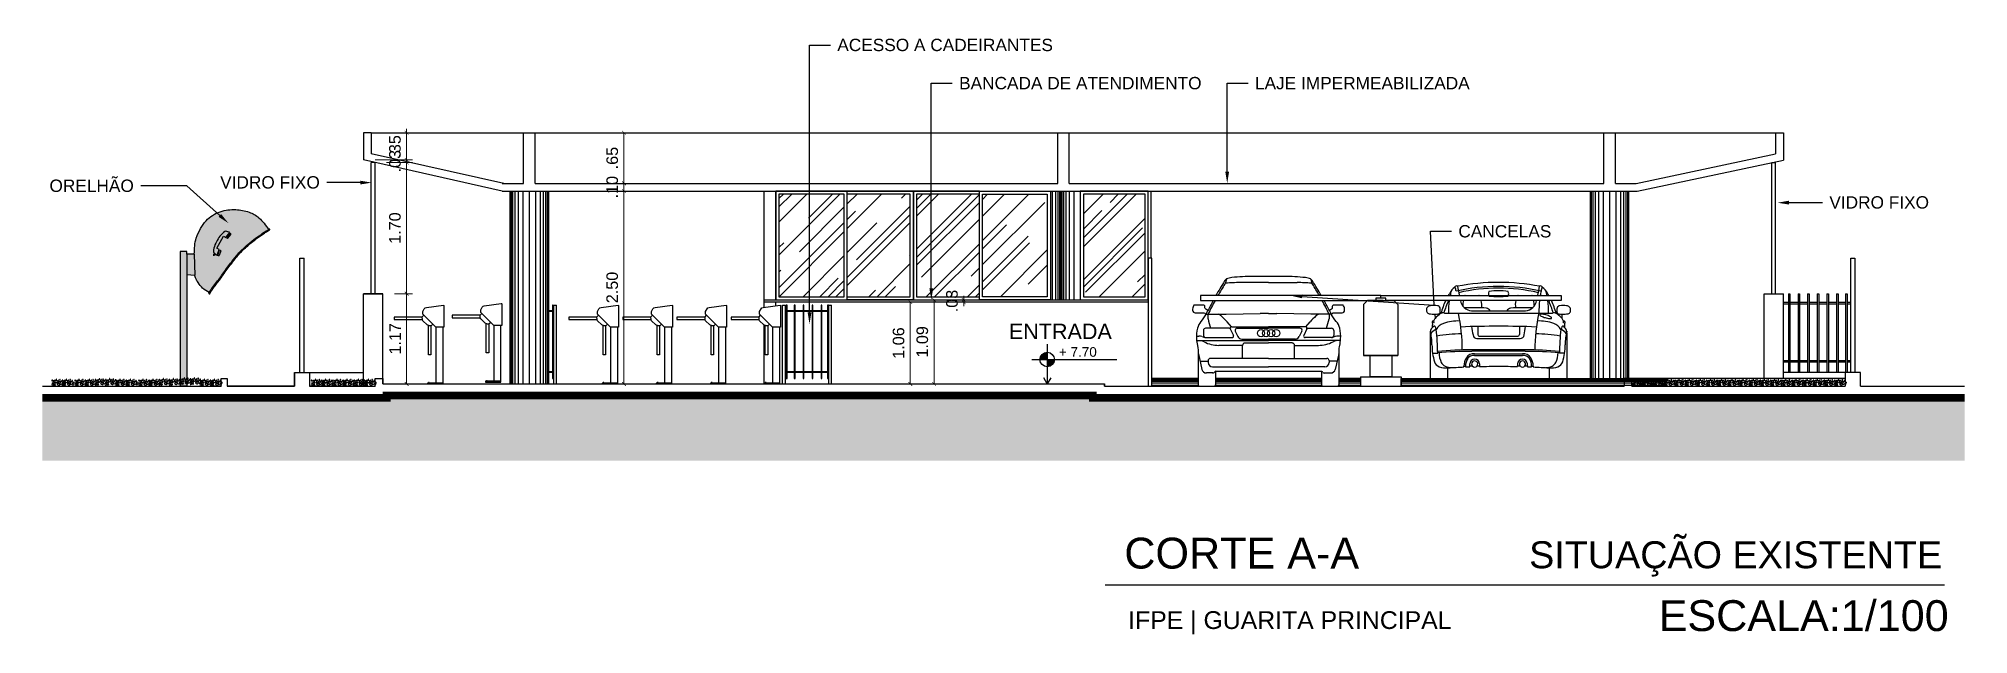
# Model space of a CAD drawing. Header units: metres. Extents: x 2146 to 3549, y -305 to 114.
# Drawn here: x 2833.62 to 2858.63, y -93.99 to -86.27 of the extents above; entities that cross this region are included whole.
import ezdxf
from ezdxf import colors
from ezdxf.entities.mleader import LeaderData, LeaderLine
from ezdxf.math import Vec2, Vec3

# ---------------------------------------------------------------- set-up
doc = ezdxf.new("R2010")
doc.units = ezdxf.units.M
doc.header["$LTSCALE"] = 6
doc.header["$MEASUREMENT"] = 0
for name, color, linetype, lineweight in [('2prancha', 4, 'Continuous', 18), ('PENA 04', 4, 'Continuous', 25), ('PENA 05', 5, 'Continuous', 25), ('texto', 3, 'Continuous', 25)]:
    doc.layers.add(name, color=color, linetype=linetype, lineweight=lineweight)
for name, color, linetype in [('COTA 1 100', 2, 'Continuous'), ('COTA DE NÍVEL', 7, 'Continuous'), ('HACHURA', 251, 'Continuous'), ('HACHURA PISOS', 250, 'Continuous'), ('Layout-int', 1, 'Continuous'), ('PENA 0.05', 8, 'Continuous'), ('PENA 0.1', 1, 'Continuous'), ('PENA 0.15', 7, 'Continuous'), ('PENA 0.2', 2, 'Continuous'), ('PENA 01', 1, 'Continuous'), ('PENA 02', 2, 'Continuous'), ('PENA 03', 3, 'Continuous'), ('PENA 06', 6, 'Continuous'), ('TXT ESPECIFICAÇÃO', 7, 'Continuous'), ('TXT ESPECIFICAÇÕES', 7, 'Continuous'), ('VEG_PLANTAS', 94, 'Continuous')]:
    doc.layers.add(name, color=color, linetype=linetype)
doc.styles.add('GRAF', font='GRAF.SHX')
doc.styles.add('Luana', font='arial.ttf')
doc.styles.get("Standard").update_dxf_attribs({"font": 'arial.ttf'})
doc.dimstyles.new('arial75', dxfattribs={"dimtxt": 0.15, "dimasz": 0.05, "dimexe": 0.075, "dimexo": 0.15, "dimgap": 0.075, "dimtad": 1, "dimzin": 4, "dimdsep": 46, "dimtxsty": 'Luana', "dimblk": 'ARCHTICK', "dimcen": 0, "dimclrd": 7, "dimclre": 7, "dimclrt": 256, "dimadec": 0, "dimazin": 0, "dimtfac": 1, "dimtix": 1, "dimtmove": 2, "dimatfit": 3, "dimldrblk": 'CLOSEDBLANK', "dimfxl": 0, "dimlwd": 5, "dimlwe": 5, "dimarcsym": 0})

msp = doc.modelspace()

# ---------------------------------------------------------------- texts
at = {"layer": 'PENA 0.05', "style": 'Luana'}
msp.add_text('SITUAÇÃO EXISTENTE', height=0.35, dxfattribs=at).set_placement((2852.936, -93.135))
at = {"layer": 'PENA 0.05', "linetype": 'ByBlock', "style": 'Luana'}
msp.add_text('IFPE | GUARITA PRINCIPAL', height=0.23, dxfattribs=at).set_placement((2847.741, -93.922))
at = {"layer": 'PENA 0.2', "style": 'Luana'}
for s, p in [('CORTE A-A', (2847.691, -93.139)), ('ESCALA:1/100', (2854.614, -93.949))]:
    msp.add_text(s, height=0.4, dxfattribs=at).set_placement(p)
at = {"layer": 'texto', "color": 2, "ltscale": 0.05, "insert": (2846.862, -90.065), "char_height": 0.2, "width": 1.934, "attachment_point": 5, "style": 'Luana'}
msp.add_mtext('ENTRADA', dxfattribs=at)

# ---------------------------------------------------------------- blocks, each defined once
blk = doc.blocks.new('cacho6')
for centre, radius in [((-0.416, 0.242), 0.0184), ((-0.325, 0.284), 0.0156), ((-0.255, 0.26), 0.0104), ((-0.159, 0.31), 0.0082), ((-0.042, 0.222), 0.0116), ((0.015, 0.253), 0.0183), ((0.128, 0.284), 0.0156), ((0.198, 0.26), 0.0104), ((0.294, 0.31), 0.0082), ((0.411, 0.222), 0.0116), ((0.468, 0.253), 0.0183)]:
    blk.add_circle(centre, radius)
blk.add_arc((0.037, 0.242), 0.0184, 202.99722, 106.97674)
for points, knots in [([(0, 0), (0.017, 0.013), (0.049, 0.039), (-0.035, 0.009), (-0.042, 0.095), (-0.062, 0.018), (-0.176, 0.073), (-0.041, 0.071), (0.078, 0.117), (-0.049, 0.078), (0.027, 0.214), (-0.067, 0.068), (-0.076, 0.255), (-0.104, 0.071), (-0.161, 0.215), (0.042, 0.257), (-0.297, 0.304), (-0.126, 0.113), (-0.228, 0.21), (-0.321, 0.094), (-0.129, 0.122), (-0.35, -0.005), (-0.31, 0.142), (-0.253, 0.23), (-0.453, 0.23), (-0.272, 0.128), (-0.406, 0.065), (-0.448, 0.13), (-0.463, 0.218), (-0.522, 0.133), (-0.428, 0.091), (-0.444, 0.031), (-0.453, 0)], [0.011965, 0.011965, 0.011965, 0.011965, 0.082609, 0.169559, 0.243044, 0.299408, 0.400394, 0.594709, 0.690458, 0.785628, 0.89158, 1.001823, 1.123848, 1.25156, 1.356811, 1.528141, 1.7837, 1.951889, 2.05249, 2.190104, 2.318207, 2.51551, 2.701394, 2.792269, 2.948062, 3.123129, 3.249217, 3.402204, 3.477691, 3.56163, 3.701911, 3.843182, 3.843182, 3.843182, 3.843182]), ([(0.453, 0), (0.47, 0.013), (0.502, 0.039), (0.418, 0.009), (0.411, 0.095), (0.391, 0.018), (0.277, 0.073), (0.413, 0.071), (0.532, 0.117), (0.404, 0.078), (0.48, 0.214), (0.386, 0.068), (0.377, 0.255), (0.349, 0.071), (0.292, 0.215), (0.495, 0.257), (0.156, 0.304), (0.328, 0.113), (0.225, 0.21), (0.132, 0.094), (0.324, 0.122), (0.103, -0.005), (0.143, 0.142), (0.2, 0.23), (0, 0.23), (0.181, 0.128), (0.048, 0.065), (0.005, 0.13), (-0.01, 0.218), (-0.05, 0.16), (-0.042, 0.136), (-0.037, 0.128)], [0.011965, 0.011965, 0.011965, 0.011965, 0.082609, 0.169559, 0.243044, 0.299408, 0.400394, 0.594709, 0.690458, 0.785628, 0.89158, 1.001823, 1.123848, 1.25156, 1.356811, 1.528141, 1.7837, 1.951889, 2.05249, 2.190104, 2.318207, 2.51551, 2.701394, 2.792269, 2.948062, 3.123129, 3.249217, 3.402204, 3.477691, 3.56163, 3.606746, 3.606746, 3.606746, 3.606746]), ([(-0.001, 0.089), (0.001, 0.088), (0.014, 0.07), (0.012, 0.047), (0.007, 0.026)], [3.6908032, 3.6908032, 3.6908032, 3.6908032, 3.701911, 3.8032539, 3.8032539, 3.8032539, 3.8032539])]:
    blk.add_open_spline(points, degree=3, knots=knots)
blk = doc.blocks.new('Orelhão 03')
at = {"ltscale": 1.5, "true_color": 0xffffff}
h = blk.add_hatch(color=7, dxfattribs=at)
h.dxf.hatch_style = 2
edge = h.paths.add_edge_path()
edge.add_spline(control_points=[(184.9, 230.8), (185.9, 232.3), (190, 238.7), (196.6, 246.9), (205.2, 258.8), (212.8, 269.5), (222.3, 281.4), (232, 291), (242.3, 299.1), (250.9, 305.6), (257.3, 309.8), (260.6, 311.8), (261.6, 312.4)], knot_values=[1.002753, 1.002753, 1.002753, 1.002753, 6.40325, 23.992704, 32.519655, 50.362026, 63.328632, 78.21995, 91.18803, 102.510371, 110.709206, 114.111563, 114.111563, 114.111563, 114.111563], degree=3, periodic=0)
edge.add_spline(control_points=[(261.6, 312.4), (257.9, 317.9), (251.4, 327.5), (235.9, 336.1), (218.4, 339.3), (198.3, 336.9), (182, 326.9), (173.3, 313.5), (166.3, 299.4), (165.5, 287.7), (165.5, 280.7)], knot_values=[57.697863, 57.697863, 57.697863, 57.697863, 77.310222, 92.167884, 109.446344, 130.044805, 151.537189, 164.074234, 177.630835, 198.461484, 198.461484, 198.461484, 198.461484], degree=3, periodic=0)
edge.add_line((165.5, 280.7), (166, 253.4))
edge.add_spline(control_points=[(166, 253.4), (166.4, 251.8), (167.5, 248.4), (170.9, 242.6), (176.1, 235.7), (181.9, 232.4), (184.9, 230.8)], knot_values=[0, 0, 0, 0, 4.917117, 10.777656, 20.082141, 30.406562, 30.406562, 30.406562, 30.406562], degree=3, periodic=0)
h.paths.add_polyline_path([(190.9, 279), (190, 279.1), (190.6, 279.6), (190.9, 279.5), (191.1, 279.4), (191.5, 279.5), (191.5, 279.5)], flags=16)
h.paths.add_polyline_path([(197.4, 302.1), (198.7, 304), (200.2, 305.7), (201.8, 307.3), (203.5, 308.8), (205, 310), (205.7, 310.3), (210.5, 309.2), (211.5, 308.4), (206.2, 302.2), (203.5, 303.7), (194.7, 288.1), (197.5, 286.5), (195.1, 279), (193.8, 279.6), (190.4, 283), (190.3, 283.7), (190.5, 286), (190.9, 288.2), (191.6, 290.4), (192.2, 292.5), (193.2, 294.6), (194.1, 296.5), (195.1, 298.2), (196.2, 300.3)], flags=16)
h.paths.add_polyline_path([(207, 301.7), (212.1, 307.8), (212.8, 306.9), (213.1, 306.4), (212.8, 306), (208.8, 301.2), (208.6, 300.9), (207.9, 301.3)], flags=16)
h.paths.add_polyline_path([(198.2, 286.1), (199.1, 285.6), (199.7, 285.3), (197.5, 278.7), (197.3, 278.4), (196.9, 278.4), (195.8, 278.6)], flags=16)
h.paths.add_polyline_path([(165.5, 280.7), (155.8, 280.7), (155.8, 254), (166, 253.4)])
h = blk.add_hatch(color=7, dxfattribs=at)
h.dxf.hatch_style = 1
h.paths.add_polyline_path([(155.8, 280.7), (155.8, 283.8), (147, 283.8), (147, 109.3), (155.8, 109.3), (155.8, 254)])
for p, q in [((194.7, 288.1), (203.5, 303.7)), ((196.2, 300.3), (195.1, 298.2)), ((197.4, 302.1), (196.2, 300.3)), ((198.7, 304), (197.4, 302.1)), ((200.2, 305.7), (198.7, 304)), ((201.8, 307.3), (200.2, 305.7)), ((203.5, 308.8), (201.8, 307.3)), ((205, 310), (203.5, 308.8)), ((203.5, 303.7), (206.2, 302.2)), ((205.7, 310.3), (205, 310)), ((210.5, 309.2), (205.7, 310.3)), ((206.2, 302.2), (211.5, 308.4)), ((212.1, 307.8), (207, 301.7)), ((207, 301.7), (207.9, 301.3)), ((207.9, 301.3), (208.4, 301)), ((208.4, 301), (208.6, 301)), ((208.6, 301), (208.8, 301.2)), ((208.8, 301.2), (212.8, 306)), ((211.5, 308.4), (210.5, 309.2)), ((212.8, 306.9), (212.1, 307.8)), ((213, 306.6), (212.8, 306.9)), ((212.8, 306), (213, 306.3)), ((213, 306.3), (213, 306.6)), ((155.8, 283.8), (147, 283.8)), ((147, 283.8), (147, 109.3)), ((155.8, 280.7), (155.8, 283.8)), ((165.5, 280.7), (155.8, 280.7)), ((155.8, 280.7), (155.8, 254)), ((165.5, 280.7), (166, 253.4)), ((190.6, 279.6), (190, 279.1)), ((190, 279.1), (190.9, 279)), ((190.5, 286), (190.3, 283.7)), ((190.3, 283.7), (190.4, 283)), ((190.4, 283), (193.8, 279.6)), ((190.9, 288.2), (190.5, 286)), ((191.6, 281.8), (190.5, 280)), ((190.5, 280), (191.9, 279.3)), ((190.9, 279.5), (190.6, 279.6)), ((191.6, 290.4), (190.9, 288.2)), ((191.1, 279.4), (190.9, 279.5)), ((190.9, 279), (191.5, 279.5)), ((191.5, 279.5), (191.1, 279.4)), ((192.2, 292.5), (191.6, 290.4)), ((192.7, 280.6), (191.6, 281.8)), ((191.9, 279.3), (192.7, 280.6)), ((193.2, 294.6), (192.2, 292.5)), ((194.1, 296.5), (193.2, 294.6)), ((193.8, 279.6), (195.1, 279)), ((195.1, 298.2), (194.1, 296.5)), ((197.5, 286.5), (194.7, 288.1)), ((195.1, 279), (197.5, 286.5)), ((195.8, 278.6), (198.2, 286.1)), ((196.9, 278.4), (195.8, 278.6)), ((197.3, 278.4), (196.9, 278.4)), ((197.5, 278.7), (197.3, 278.4)), ((199.7, 285), (197.5, 278.7)), ((198.2, 286.1), (199.1, 285.6)), ((199.1, 285.6), (199.6, 285.4)), ((199.6, 285.4), (199.7, 285)), ((155.8, 254), (166, 253.4)), ((155.8, 254), (155.8, 109.3))]:
    blk.add_line(p, q)
at = {"ltscale": 1.5}
blk.add_line((155.8, 109.3), (147, 109.3), dxfattribs=at)
for centre, radius, start, end in [((262.8, 312.4), 0.599, 309.9172, 111.9084), ((184.9, 229.6), 0.592, 147.7878, 327.5272)]:
    blk.add_arc(centre, radius, start, end)
for points, knots in [([(165.5, 280.7), (165.5, 287.7), (166.3, 299.4), (173.3, 313.5), (182, 326.9), (198.3, 336.9), (218.4, 339.3), (235.9, 336.1), (251.4, 327.5), (257.9, 317.9), (261.6, 312.4)], [57.697863, 57.697863, 57.697863, 57.697863, 78.528512, 92.085112, 104.622157, 126.114541, 146.713003, 163.991462, 178.849125, 198.461484, 198.461484, 198.461484, 198.461484]), ([(185.4, 229.3), (185.7, 229.8), (186.1, 230.4), (187.1, 232.1), (187.9, 233.2), (189.8, 236), (191, 237.8), (193.6, 241.2), (194.9, 242.9), (197.4, 246.2), (198.5, 247.7), (200.8, 250.7), (201.9, 252.2), (204.7, 256.2), (206.5, 258.6), (209.9, 263.4), (211.7, 265.8), (215.6, 271), (217.7, 273.7), (221.3, 278.1), (222.7, 279.7), (225.6, 282.9), (227.2, 284.5), (230.7, 287.9), (232.7, 289.7), (236.9, 293.3), (239, 295), (242.9, 298), (244.5, 299.3), (248, 301.9), (249.7, 303.1), (253.1, 305.5), (254.8, 306.7), (257.7, 308.6), (259, 309.4), (261.2, 310.8), (262.2, 311.3), (263.2, 311.9)], [0, 0, 0, 0, 1.9884, 1.9884, 5.965199, 5.965199, 12.468711, 12.468711, 18.972223, 18.972223, 24.60395, 24.60395, 30.235676, 30.235676, 39.162386, 39.162386, 48.089096, 48.089096, 58.615752, 58.615752, 65.176148, 65.176148, 71.736544, 71.736544, 80.015677, 80.015677, 88.29481, 88.29481, 94.714954, 94.714954, 101.135097, 101.135097, 107.315956, 107.315956, 111.831712, 111.831712, 115.23947, 115.23947, 115.23947, 115.23947]), ([(184.9, 230.8), (181.9, 232.4), (176.1, 235.7), (170.9, 242.6), (167.5, 248.4), (166.4, 251.8), (166, 253.4)], [0, 0, 0, 0, 10.324421, 19.628906, 25.489444, 30.406562, 30.406562, 30.406562, 30.406562])]:
    blk.add_open_spline(points, degree=3, knots=knots)
blk.add_spline([(184.4, 229.9), (187.8, 235.3), (198.4, 249.4), (203.4, 256.3), (213.9, 270.7), (222.1, 280.8), (232.7, 291.2), (242.7, 299.4), (251.9, 306.1), (258.7, 310.6), (262.6, 312.9)], degree=3)
blk = doc.blocks.new('A$C0E4A6CAB')
at = {"ltscale": 1.5}
for p, q in [((0.268, 0.835), (0.269, 0.867)), ((0.094, 0.736), (0.094, 0.011))]:
    blk.add_line(p, q, dxfattribs=at)
blk.add_lwpolyline([(-0.011, 0.736), (0.094, 0.736), (0.262, 0.904), (0.262, 0.938), (0.243, 0.972, 0.263963), (0.216, 0.991), (-0.004, 1.019, 0.497887), (-0.011, 1.012), (-0.011, 0.736)], format="xyb", close=True, dxfattribs=at)
for points in [[(0.132, 0.774), (0.156, 0.753), (0.176, 0.751)], [(0.157, 0.753), (0.157, 0.379), (0.19, 0.379), (0.19, 0.757)], [(0.176, 0.751), (0.205, 0.764), (0.261, 0.82), (0.268, 0.835)], [(0.269, 0.867), (0.269, 0.869), (0.248, 0.891)], [(0, 0.011), (0, 0.736)]]:
    blk.add_lwpolyline(points, dxfattribs=at)
for points in [[(0.269, 0.867), (0.632, 0.867), (0.632, 0.834), (0.268, 0.835)], [(0, 0.011), (0.2, 0.011), (0.2, 0), (0, 0)], [(0.178, 0.018), (0.189, 0.018), (0.189, 0.011), (0.178, 0.011)]]:
    blk.add_lwpolyline(points, close=True, dxfattribs=at)
blk = doc.blocks.new('Audi A3_f')
for points in [[(1597, 1147, 0.012356), (1483, 1338, 0.218267), (1425, 1375, 0.036573), (1151, 1395), (914, 1395), (678, 1395, 0.036573), (403, 1375, 0.218267), (345, 1338, 0.012356), (231, 1147, 0.012356)], [(195, 1082, 0.008188), (126, 952), (99, 970, -0.249932), (89, 988), (89, 1006, 0.414214), (70, 1025), (-45, 1025, 0.285438), (-59, 1016, 0.13062), (-71, 956, 0.396481), (-38, 925), (65, 925, -0.14887), (88, 918), (103, 908, -0.039751), (37, 812, 0.10585), (-7, 724, 0.083755), (-20, 586, 0.033039), (-8, 502, 0.004564), (-4, 482, -0.056575), (0, 449), (0, 0, 0.414214), (28, -28), (202, -28, 0.414214), (230, 0), (230, 167, -0.044088), (235, 167), (914, 167), (1594, 167, -0.044088), (1598, 167), (1598, 0, 0.414214), (1626, -28), (1800, -28, 0.414214), (1828, 0), (1828, 449, -0.056575), (1832, 482, 0.004564), (1836, 502, 0.033039), (1848, 586, 0.083755), (1836, 724, 0.10585), (1791, 812, -0.039751), (1725, 908), (1741, 918, -0.14887), (1763, 925), (1866, 925, 0.396481), (1899, 956, 0.13062), (1887, 1016, 0.285438), (1873, 1025), (1758, 1025, 0.414214), (1739, 1006), (1739, 988, -0.249932), (1729, 970), (1702, 952, 0.008188), (1633, 1082)]]:
    blk.add_lwpolyline(points, format="xyb")
at = {"layer": 'Layout-int', "color": 0}
for p, q in [((369, 1362), (352, 1303)), ((914, 1316), (543, 1316)), ((914, 1316), (1285, 1316)), ((1460, 1362), (1476, 1303)), ((103, 908), (365, 908)), ((129, 908), (129, 845)), ((365, 908), (806, 915)), ((433, 744), (376, 807)), ((914, 915), (806, 915)), ((914, 915), (1022, 915)), ((1463, 908), (1022, 915)), ((1395, 744), (1452, 807)), ((1725, 908), (1463, 908)), ((1699, 908), (1699, 845)), ((-21, 622), (10, 622)), ((-18, 563), (914, 563)), ((52, 616), (89, 604)), ((70, 696), (70, 630)), ((408, 724), (98, 724)), ((98, 603), (440, 603)), ((577, 502), (268, 502)), ((418, 718), (459, 632)), ((437, 744), (914, 744)), ((483, 684), (516, 615)), ((508, 724), (914, 724)), ((566, 584), (914, 584)), ((577, 333), (577, 502)), ((607, 533), (914, 533)), ((1391, 744), (914, 744)), ((1320, 724), (914, 724)), ((1262, 584), (914, 584)), ((1846, 563), (914, 563)), ((1221, 533), (914, 533)), ((1251, 502), (1560, 502)), ((1251, 333), (1251, 502)), ((1345, 684), (1312, 615)), ((1410, 718), (1369, 632)), ((1730, 603), (1388, 603)), ((1420, 724), (1730, 724)), ((1776, 616), (1739, 604)), ((1758, 696), (1758, 630)), ((1849, 622), (1818, 622)), ((4, 391), (50, 190)), ((25, 297), (130, 297)), ((130, 304), (130, 279)), ((914, 333), (159, 333)), ((914, 333), (1669, 333)), ((1698, 304), (1698, 279)), ((1803, 297), (1698, 297)), ((1824, 391), (1778, 190)), ((192, 144), (108, 144)), ((186, 223), (914, 223)), ((210, 152), (217, 159)), ((1642, 223), (914, 223)), ((1619, 152), (1611, 159)), ((1636, 144), (1720, 144))]:
    blk.add_line(p, q, dxfattribs=at)
for centre in [(816, 660), (881, 660), (947, 660), (1012, 660)]:
    blk.add_circle(centre, 46.4, dxfattribs=at)
for centre, radius, start, end in [((4145, -1071), 4476, 148.0652, 150.2989), ((363, 1286), 20.2, 96.122, 148.0652), ((543, -394), 1710, 90, 96.122), ((1285, -394), 1710, 83.878, 90), ((1465, 1286), 20.2, 31.9348, 83.878), ((-2316, -1071), 4476, 29.7011, 31.9348), ((4145, -1071), 4476, 151.2471, 153.766), ((-2316, -1071), 4476, 26.234, 28.7529), ((-534, 1273), 734, 330.1227, 333.3828), ((4145, -1071), 4499, 153.2792, 153.3828), ((1176, 1067), 1070, 191.9798, 198.6852), ((208, 780), 138, 48.1488, 67.9547), ((-350, 157), 975, 41.8837, 48.1488), ((2178, 157), 975, 131.8512, 138.1163), ((1620, 780), 138, 112.0453, 131.8512), ((652, 1067), 1070, 341.3148, 348.0202), ((-2316, -1071), 4499, 26.6172, 26.7208), ((2362, 1273), 734, 206.6172, 209.8773), ((10, 488), 135, 72.1642, 90), ((2, 399), 168, 62.7187, 76.8527), ((98, 696), 27.9, 90, 180), ((98, 630), 27.9, 180, 270), ((268, 915), 413, 242.7187, 270), ((408, 713), 11.3, 25.3904, 90), ((437, 724), 19.9, 90, 205.3904), ((440, 623), 20.9, 270, 25.3904), ((508, 696), 27.9, 90, 205.3904), ((566, 639), 55.7, 205.3904, 270), ((607, 502), 30.2, 90, 180), ((1221, 502), 30.2, 0, 90), ((1262, 639), 55.7, 270, 334.6096), ((1320, 696), 27.9, 334.6096, 90), ((1388, 623), 20.9, 154.6096, 270), ((1391, 724), 19.9, 334.6096, 90), ((1420, 713), 11.3, 90, 154.6096), ((1560, 915), 413, 270, 297.2813), ((1730, 696), 27.9, 0, 90), ((1730, 630), 27.9, 270, 0), ((1826, 399), 168, 103.1473, 117.2813), ((1818, 488), 135, 90, 107.8358), ((147, 423), 147, 180, 192.9517), ((159, 304), 29.2, 90, 180), ((186, 279), 55.7, 180, 270), ((1642, 279), 55.7, 270, 0), ((1669, 304), 29.2, 0, 90), ((1681, 423), 147, 347.0483, 0), ((108, 204), 59.8, 192.9517, 270), ((192, 168), 24.4, 270, 316.7693), ((235, 143), 24.4, 100.0976, 136.7693), ((1594, 143), 24.4, 43.2307, 79.9024), ((1636, 168), 24.4, 223.2307, 270), ((1720, 204), 59.8, 270, 347.0483)]:
    blk.add_arc(centre, radius, start, end, dxfattribs=at)
blk = doc.blocks.new('A$C749B1C85')
at = {"layer": 'PENA 0.15', "ltscale": 1.5}
blk.add_lwpolyline([(0, 1.02), (0, 1.055), (-2.337, 1.055), (-2.337, 0.99), (0, 0.99)], dxfattribs=at)
at = {"layer": 'PENA 02', "ltscale": 1.5}
blk.add_lwpolyline([(-0.065, 0.99), (0.065, 0.99), (0.065, 1.02), (-0.065, 1.02)], close=True, dxfattribs=at)
for points in [[(0.03, 0.99), (-0.171, 0.99), (-0.222, 0.939), (-0.222, 0.278), (0.222, 0.278)], [(0.03, 0.99), (0.171, 0.99), (0.222, 0.939), (0.222, 0.278), (-0.222, 0.278)], [(-0.141, 0.278), (-0.141, 0), (0.141, 0)], [(0.141, 0.278), (0.141, 0), (-0.141, 0)]]:
    blk.add_lwpolyline(points, dxfattribs=at)
blk = doc.blocks.new('_ArchTick')
at = {"color": 0, "linetype": 'ByBlock', "const_width": 0.15}
blk.add_lwpolyline([(-0.5, -0.5), (0.5, 0.5)], dxfattribs=at)
blk = doc.blocks.new('*D51')
at = {"layer": 'COTA 1 100', "color": 7, "lineweight": 5}
for p, q in [((2845.363, -89.656), (2845.151, -89.656)), ((2845.226, -89.656), (2845.226, -90.746)), ((2845.363, -90.746), (2845.151, -90.746))]:
    blk.add_line(p, q, dxfattribs=at)
at = {"layer": 'Defpoints', "color": 0}
for p in [(2845.513, -89.656), (2845.226, -90.746), (2845.513, -90.746)]:
    blk.add_point(p, dxfattribs=at)
at = {"layer": 'COTA 1 100', "color": 7, "lineweight": 5, "xscale": 0.05, "yscale": 0.05, "zscale": 0.05}
for p, rotation in [((2845.226, -89.656), 90), ((2845.226, -90.746), 270)]:
    blk.add_blockref('_ArchTick', p, dxfattribs=dict(at, rotation=rotation))
at = {"layer": 'COTA 1 100', "insert": (2845.074, -90.201), "char_height": 0.15, "attachment_point": 5, "rotation": 90, "style": 'Luana'}
blk.add_mtext('1.09', dxfattribs=at)
blk = doc.blocks.new('_ClosedBlank')
at = {"layer": '2prancha', "color": 0, "lineweight": -2}
for p, q in [((-1, 0.17), (0, 0)), ((-1, 0.17), (-1, -0.17)), ((0, 0), (-1, -0.17))]:
    blk.add_line(p, q, dxfattribs=at)
blk = doc.blocks.new('*D52')
at = {"layer": 'COTA 1 100', "color": 7, "lineweight": 5}
for p, q in [((2845.61, -89.656), (2845.535, -89.656)), ((2845.61, -89.686), (2845.535, -89.686)), ((2845.61, -89.656), (2845.61, -89.606)), ((2845.61, -89.656), (2845.61, -89.686)), ((2845.61, -89.686), (2845.61, -89.736))]:
    blk.add_line(p, q, dxfattribs=at)
at = {"layer": 'Defpoints', "color": 0}
for p in [(2845.61, -89.686), (2845.755, -89.656), (2845.755, -89.686)]:
    blk.add_point(p, dxfattribs=at)
at = {"layer": 'COTA 1 100', "color": 7, "lineweight": 5, "xscale": 0.05, "yscale": 0.05, "zscale": 0.05}
for p, rotation in [((2845.61, -89.656), 270), ((2845.61, -89.686), 90)]:
    blk.add_blockref('_ArchTick', p, dxfattribs=dict(at, rotation=rotation))
at = {"layer": 'COTA 1 100', "insert": (2845.458, -89.671), "char_height": 0.15, "attachment_point": 5, "rotation": 90, "style": 'Luana'}
blk.add_mtext('.03', dxfattribs=at)
blk = doc.blocks.new('*D53')
at = {"layer": 'COTA 1 100', "color": 7, "lineweight": 5}
for p, q in [((2845.04, -89.686), (2844.843, -89.686)), ((2844.918, -89.686), (2844.918, -90.746)), ((2845.418, -90.746), (2844.843, -90.746))]:
    blk.add_line(p, q, dxfattribs=at)
at = {"layer": 'Defpoints', "color": 0}
for p in [(2845.19, -89.686), (2844.918, -90.746), (2847.433, -90.746)]:
    blk.add_point(p, dxfattribs=at)
at = {"layer": 'COTA 1 100', "color": 7, "lineweight": 5, "xscale": 0.05, "yscale": 0.05, "zscale": 0.05}
for p, rotation in [((2844.918, -89.686), 90), ((2844.918, -90.746), 270)]:
    blk.add_blockref('_ArchTick', p, dxfattribs=dict(at, rotation=rotation))
at = {"layer": 'COTA 1 100', "insert": (2844.766, -90.216), "char_height": 0.15, "attachment_point": 5, "rotation": 90, "style": 'Luana'}
blk.add_mtext('1.06', dxfattribs=at)
blk = doc.blocks.new('NIV02')
h = blk.add_hatch(color=256)
h.paths.add_polyline_path([(-43.09, -49.03, 0.414214), (-44.59, -50.53), (-43.09, -50.53)])
h.paths.add_polyline_path([(-43.09, -52.04, 0.414214), (-41.58, -50.53), (-43.09, -50.53)])
for p, q in [((-43.09, -47.38), (-43.09, -55.58)), ((-46.27, -50.53), (-28.68, -50.53))]:
    blk.add_line(p, q)
blk.add_lwpolyline([(-42.36, -54.32), (-43.09, -55.58), (-43.82, -54.32)])
blk.add_circle((-43.09, -50.53), 1.5)
at = {"style": 'GRAF'}
blk.add_attdef('ELEV', (-40.66, -49.96), '', height=1.26, dxfattribs=at)
blk = doc.blocks.new('*D54')
at = {"layer": 'COTA 1 100', "color": 7, "lineweight": 5}
for p, q in [((2840.708, -88.246), (2841.283, -88.246)), ((2841.208, -90.746), (2841.208, -88.246)), ((2840.708, -90.746), (2841.283, -90.746))]:
    blk.add_line(p, q, dxfattribs=at)
at = {"layer": 'Defpoints', "color": 0}
for p in [(2840.233, -88.246), (2841.208, -88.246), (2840.233, -90.746)]:
    blk.add_point(p, dxfattribs=at)
at = {"layer": 'COTA 1 100', "color": 7, "lineweight": 5, "xscale": 0.05, "yscale": 0.05, "zscale": 0.05}
for p, rotation in [((2841.208, -88.246), 90), ((2841.208, -90.746), 270)]:
    blk.add_blockref('_ArchTick', p, dxfattribs=dict(at, rotation=rotation))
at = {"layer": 'COTA 1 100', "insert": (2841.056, -89.496), "char_height": 0.15, "attachment_point": 5, "rotation": 90, "style": 'Luana'}
blk.add_mtext('2.50', dxfattribs=at)
blk = doc.blocks.new('*D55')
at = {"layer": 'COTA 1 100', "color": 7, "lineweight": 5}
for p, q in [((2840.708, -88.146), (2841.283, -88.146)), ((2840.708, -88.246), (2841.283, -88.246)), ((2841.208, -88.146), (2841.208, -88.096)), ((2841.208, -88.246), (2841.208, -88.146)), ((2841.208, -88.246), (2841.208, -88.296))]:
    blk.add_line(p, q, dxfattribs=at)
at = {"layer": 'Defpoints', "color": 0}
for p in [(2839.629, -88.146), (2840.233, -88.246), (2841.208, -88.146)]:
    blk.add_point(p, dxfattribs=at)
at = {"layer": 'COTA 1 100', "color": 7, "lineweight": 5, "xscale": 0.05, "yscale": 0.05, "zscale": 0.05}
for p, rotation in [((2841.208, -88.146), 270), ((2841.208, -88.246), 90)]:
    blk.add_blockref('_ArchTick', p, dxfattribs=dict(at, rotation=rotation))
at = {"layer": 'COTA 1 100', "insert": (2841.056, -88.196), "char_height": 0.15, "attachment_point": 5, "rotation": 90, "style": 'Luana'}
blk.add_mtext('.10', dxfattribs=at)
blk = doc.blocks.new('*D56')
at = {"layer": 'COTA 1 100', "color": 7, "lineweight": 5}
for p, q in [((2841.208, -87.491), (2841.133, -87.491)), ((2841.208, -88.146), (2841.208, -87.491)), ((2840.708, -88.146), (2841.283, -88.146))]:
    blk.add_line(p, q, dxfattribs=at)
at = {"layer": 'Defpoints', "color": 0}
for p in [(2841.208, -87.491), (2841.208, -87.491), (2839.629, -88.146)]:
    blk.add_point(p, dxfattribs=at)
at = {"layer": 'COTA 1 100', "color": 7, "lineweight": 5, "xscale": 0.05, "yscale": 0.05, "zscale": 0.05}
for p, rotation in [((2841.208, -87.491), 90), ((2841.208, -88.146), 270)]:
    blk.add_blockref('_ArchTick', p, dxfattribs=dict(at, rotation=rotation))
at = {"layer": 'COTA 1 100', "insert": (2841.056, -87.819), "char_height": 0.15, "attachment_point": 5, "rotation": 90, "style": 'Luana'}
blk.add_mtext('.65', dxfattribs=at)
blk = doc.blocks.new('*D57')
at = {"layer": 'COTA 1 100', "color": 7, "lineweight": 5}
for p, q in [((2838.233, -89.576), (2838.467, -89.576)), ((2838.392, -90.746), (2838.392, -89.576)), ((2838.233, -90.746), (2838.467, -90.746))]:
    blk.add_line(p, q, dxfattribs=at)
at = {"layer": 'Defpoints', "color": 0}
for p in [(2838.083, -89.576), (2838.392, -89.576), (2838.083, -90.746)]:
    blk.add_point(p, dxfattribs=at)
at = {"layer": 'COTA 1 100', "color": 7, "lineweight": 5, "xscale": 0.05, "yscale": 0.05, "zscale": 0.05}
for p, rotation in [((2838.392, -89.576), 90), ((2838.392, -90.746), 270)]:
    blk.add_blockref('_ArchTick', p, dxfattribs=dict(at, rotation=rotation))
at = {"layer": 'COTA 1 100', "insert": (2838.242, -90.161), "char_height": 0.15, "attachment_point": 5, "rotation": 90, "style": 'Luana'}
blk.add_mtext('1.17', dxfattribs=at)
blk = doc.blocks.new('*D58')
at = {"layer": 'COTA 1 100', "color": 7, "lineweight": 5}
for p, q in [((2838.133, -87.876), (2838.467, -87.876)), ((2838.392, -89.576), (2838.392, -87.876)), ((2838.233, -89.576), (2838.467, -89.576))]:
    blk.add_line(p, q, dxfattribs=at)
at = {"layer": 'Defpoints', "color": 0}
for p in [(2837.983, -87.876), (2838.392, -87.876), (2838.083, -89.576)]:
    blk.add_point(p, dxfattribs=at)
at = {"layer": 'COTA 1 100', "color": 7, "lineweight": 5, "xscale": 0.05, "yscale": 0.05, "zscale": 0.05}
for p, rotation in [((2838.392, -87.876), 90), ((2838.392, -89.576), 270)]:
    blk.add_blockref('_ArchTick', p, dxfattribs=dict(at, rotation=rotation))
at = {"layer": 'COTA 1 100', "insert": (2838.241, -88.726), "char_height": 0.15, "attachment_point": 5, "rotation": 90, "style": 'Luana'}
blk.add_mtext('1.70', dxfattribs=at)
blk = doc.blocks.new('*D59')
at = {"layer": 'COTA 1 100', "color": 7, "lineweight": 5}
for p, q in [((2837.983, -87.842), (2838.467, -87.842)), ((2838.133, -87.876), (2838.467, -87.876)), ((2838.392, -87.842), (2838.392, -87.792)), ((2838.392, -87.876), (2838.392, -87.842)), ((2838.392, -87.876), (2838.392, -87.926))]:
    blk.add_line(p, q, dxfattribs=at)
at = {"layer": 'Defpoints', "color": 0}
for p in [(2837.833, -87.842), (2837.983, -87.876), (2838.392, -87.842)]:
    blk.add_point(p, dxfattribs=at)
at = {"layer": 'COTA 1 100', "color": 7, "lineweight": 5, "xscale": 0.05, "yscale": 0.05, "zscale": 0.05}
for p, rotation in [((2838.392, -87.842), 270), ((2838.392, -87.876), 90)]:
    blk.add_blockref('_ArchTick', p, dxfattribs=dict(at, rotation=rotation))
at = {"layer": 'COTA 1 100', "insert": (2838.241, -87.859), "char_height": 0.15, "attachment_point": 5, "rotation": 90, "style": 'Luana'}
blk.add_mtext('.03', dxfattribs=at)
blk = doc.blocks.new('*D60')
at = {"layer": 'COTA 1 100', "color": 7, "lineweight": 5}
for p, q in [((2837.983, -87.491), (2838.467, -87.491)), ((2838.392, -87.491), (2838.392, -87.441)), ((2838.392, -87.842), (2838.392, -87.491)), ((2837.983, -87.842), (2838.467, -87.842)), ((2838.392, -87.842), (2838.392, -87.892))]:
    blk.add_line(p, q, dxfattribs=at)
at = {"layer": 'Defpoints', "color": 0}
for p in [(2837.833, -87.491), (2838.392, -87.491), (2837.833, -87.842)]:
    blk.add_point(p, dxfattribs=at)
at = {"layer": 'COTA 1 100', "color": 7, "lineweight": 5, "xscale": 0.05, "yscale": 0.05, "zscale": 0.05}
for p, rotation in [((2838.392, -87.491), 270), ((2838.392, -87.842), 90)]:
    blk.add_blockref('_ArchTick', p, dxfattribs=dict(at, rotation=rotation))
at = {"layer": 'COTA 1 100', "insert": (2838.241, -87.667), "char_height": 0.15, "attachment_point": 5, "rotation": 90, "style": 'Luana'}
blk.add_mtext('.35', dxfattribs=at)

# ---------------------------------------------------------------- dimensions: what is measured, and where the dimension line sits
at = {"layer": 'COTA 1 100'}
for base, p1, p2, picture, middle in [((2838.392, -87.491), (2837.833, -87.842), (2837.833, -87.491), '*D60', (2838.241, -87.667)), ((2841.2077, -87.4912), (2839.6294, -88.146), (2841.2077, -87.4912), '*D56', (2841.0561, -87.8186)), ((2838.392, -87.842), (2837.983, -87.876), (2837.833, -87.842), '*D59', (2838.241, -87.859)), ((2838.392, -87.876), (2838.083, -89.576), (2837.983, -87.876), '*D58', (2838.241, -88.726)), ((2841.208, -88.146), (2840.233, -88.246), (2839.629, -88.146), '*D55', (2841.056, -88.196)), ((2841.208, -88.246), (2840.233, -90.746), (2840.233, -88.246), '*D54', (2841.056, -89.496)), ((2838.392, -89.576), (2838.083, -90.746), (2838.083, -89.576), '*D57', (2838.242, -90.161)), ((2844.918, -90.746), (2845.19, -89.686), (2847.433, -90.746), '*D53', (2844.766, -90.216)), ((2845.226, -90.746), (2845.513, -89.656), (2845.513, -90.746), '*D51', (2845.074, -90.201)), ((2845.61, -89.686), (2845.755, -89.656), (2845.755, -89.686), '*D52', (2845.458, -89.671))]:
    dim = msp.add_linear_dim(base=base, p1=p1, p2=p2, angle=90, dimstyle='arial75', dxfattribs=at)
    dim.commit()
    dim.dimension.update_dxf_attribs({"geometry": picture, "text_midpoint": middle})

# ---------------------------------------------------------------- hatches: boundary and pattern name
at = {"layer": 'HACHURA', "ltscale": 1.5}
h = msp.add_hatch(dxfattribs=at)
h.set_pattern_fill('AR-RROOF,_O', color=256, scale=0.45, angle=45)
h.set_pattern_definition([(45, (2843.21586, -89.61604), (0.381838, 1.018234), [6.75, -0.9, 2.25, -0.45]), (45, (2843.47997, -89.03374), (-0.7414, 0.105005), [1.35, -0.1485, 2.7, -0.3375]), (45, (2843.1045, -89.18648), (1.441437, 1.867823), [3.6, -0.63, 1.8, -0.45])])
h.paths.add_polyline_path([(2844.062, -88.286), (2843.216, -88.286), (2843.216, -89.616), (2844.062, -89.616)])
h.paths.add_polyline_path([(2844.918, -88.286), (2844.102, -88.286), (2844.102, -89.616), (2844.918, -89.616)])
h.paths.add_polyline_path([(2845.813, -88.286), (2844.998, -88.286), (2844.998, -89.616), (2845.813, -89.616)])
h.paths.add_polyline_path([(2846.693, -88.286), (2845.853, -88.286), (2845.853, -89.616), (2846.693, -89.616)])
h.paths.add_polyline_path([(2847.959, -88.286), (2847.16, -88.286), (2847.16, -89.616), (2847.959, -89.616)])
h = msp.add_hatch(dxfattribs=at)
h.set_pattern_fill('HACH22', color=256, scale=0.005, angle=90, style=0, pattern_type=2)
h.set_pattern_definition([(180, (2851.2787, -90.681), (-1e-16, 0.9084), []), (180, (2851.2787, -90.6881), (-1e-16, 0.9084), []), (180, (2851.2787, -90.6981), (-1e-16, 0.9084), []), (180, (2851.2787, -90.7122), (-1e-16, 0.9084), []), (180, (2851.2787, -90.7322), (-1e-16, 0.9084), []), (180, (2851.2787, -90.7605), (-1e-16, 0.9084), []), (180, (2851.2787, -90.8005), (-1e-16, 0.9084), []), (180, (2851.2787, -90.8571), (-1e-16, 0.9084), []), (180, (2851.2787, -90.9371), (-1e-16, 0.9084), []), (180, (2851.2787, -91.0502), (-1e-16, 0.9084), []), (180, (2851.2787, -91.2102), (-1e-16, 0.9084), []), (180, (2851.2787, -91.3234), (-1e-16, 0.9084), []), (180, (2851.2787, -91.4034), (-1e-16, 0.9084), []), (180, (2851.2787, -91.4599), (-1e-16, 0.9084), []), (180, (2851.2787, -91.4999), (-1e-16, 0.9084), []), (180, (2851.2787, -91.5282), (-1e-16, 0.9084), []), (180, (2851.2787, -91.5482), (-1e-16, 0.9084), []), (180, (2851.2787, -91.5624), (-1e-16, 0.9084), []), (180, (2851.2787, -91.5724), (-1e-16, 0.9084), []), (180, (2851.2787, -91.5794), (-1e-16, 0.9084), []), (180, (2851.2787, -91.5844), (-1e-16, 0.9084), [])])
h.paths.add_polyline_path([(2854.731, -90.776), (2851.279, -90.776), (2851.279, -90.676), (2854.731, -90.676)])
at = {"layer": 'HACHURA PISOS', "ltscale": 1.5}
h = msp.add_hatch(dxfattribs=at)
h.set_pattern_fill('HACH23,_O', color=256, scale=0.015, pattern_type=2)
h.set_pattern_definition([(90, (2839.74817, -90.74604), (-0.627, 4e-17), []), (90, (2839.7693, -90.74604), (-0.627, 4e-17), []), (90, (2839.7993, -90.74604), (-0.627, 4e-17), []), (90, (2839.84177, -90.74604), (-0.627, 4e-17), []), (90, (2839.90177, -90.74604), (-0.627, 4e-17), []), (90, (2839.98667, -90.74604), (-0.627, 4e-17), []), (90, (2840.10667, -90.74604), (-0.627, 4e-17), []), (90, (2840.19157, -90.74604), (-0.627, 4e-17), []), (90, (2840.25157, -90.74604), (-0.627, 4e-17), []), (90, (2840.294, -90.74604), (-0.627, 4e-17), []), (90, (2840.324, -90.74604), (-0.627, 4e-17), []), (90, (2840.34517, -90.74604), (-0.627, 4e-17), []), (90, (2840.36017, -90.74604), (-0.627, 4e-17), [])])
h.paths.add_polyline_path([(2839.733, -90.746), (2839.983, -90.746), (2839.983, -88.246), (2839.733, -88.246)])
h = msp.add_hatch(dxfattribs=at)
h.set_pattern_fill('HACH23,_O', color=256, scale=0.015, pattern_type=2)
h.set_pattern_definition([(90, (2840.21817, -90.74604), (0.627, 4e-17), []), (90, (2840.197, -90.74604), (0.627, 4e-17), []), (90, (2840.167, -90.74604), (0.627, 4e-17), []), (90, (2840.12457, -90.74604), (0.627, 4e-17), []), (90, (2840.06457, -90.74604), (0.627, 4e-17), []), (90, (2839.97967, -90.74604), (0.627, 4e-17), []), (90, (2839.85967, -90.74604), (0.627, 4e-17), []), (90, (2839.77477, -90.74604), (0.627, 4e-17), []), (90, (2839.71477, -90.74604), (0.627, 4e-17), []), (90, (2839.6723, -90.74604), (0.627, 4e-17), []), (90, (2839.6423, -90.74604), (0.627, 4e-17), []), (90, (2839.62117, -90.74604), (0.627, 4e-17), []), (90, (2839.60617, -90.74604), (0.627, 4e-17), [])])
h.paths.add_polyline_path([(2839.983, -88.246), (2840.233, -88.246), (2840.233, -90.746), (2839.983, -90.746)])
h = msp.add_hatch(dxfattribs=at)
h.set_pattern_fill('HACH23,_O', color=256, scale=0.015, pattern_type=2)
h.set_pattern_definition([(90, (4349.8041, -7.75625), (-0.627, 4e-17), []), (90, (4349.82525, -7.75625), (-0.627, 4e-17), []), (90, (4349.85525, -7.75625), (-0.627, 4e-17), []), (90, (4349.8977, -7.75625), (-0.627, 4e-17), []), (90, (4349.9577, -7.75625), (-0.627, 4e-17), []), (90, (4350.0426, -7.75625), (-0.627, 4e-17), []), (90, (4350.1626, -7.75625), (-0.627, 4e-17), []), (90, (4350.2475, -7.75625), (-0.627, 4e-17), []), (90, (4350.3075, -7.75625), (-0.627, 4e-17), []), (90, (4350.34995, -7.75625), (-0.627, 4e-17), []), (90, (4350.37995, -7.75625), (-0.627, 4e-17), []), (90, (4350.4011, -7.75625), (-0.627, 4e-17), []), (90, (4350.4161, -7.75625), (-0.627, 4e-17), [])])
h.paths.add_polyline_path([(2846.733, -89.656), (2847.12, -89.656), (2847.12, -88.246), (2846.733, -88.246)])
h = msp.add_hatch(dxfattribs=at)
h.set_pattern_fill('HACH23,_O', color=256, scale=0.015, pattern_type=2)
h.set_pattern_definition([(90, (2853.7454, -90.74604), (-0.627, 4e-17), []), (90, (2853.76654, -90.74604), (-0.627, 4e-17), []), (90, (2853.79654, -90.74604), (-0.627, 4e-17), []), (90, (2853.839, -90.74604), (-0.627, 4e-17), []), (90, (2853.899, -90.74604), (-0.627, 4e-17), []), (90, (2853.9839, -90.74604), (-0.627, 4e-17), []), (90, (2854.1039, -90.74604), (-0.627, 4e-17), []), (90, (2854.1888, -90.74604), (-0.627, 4e-17), []), (90, (2854.2488, -90.74604), (-0.627, 4e-17), []), (90, (2854.29124, -90.74604), (-0.627, 4e-17), []), (90, (2854.32124, -90.74604), (-0.627, 4e-17), []), (90, (2854.3424, -90.74604), (-0.627, 4e-17), []), (90, (2854.3574, -90.74604), (-0.627, 4e-17), [])])
h.paths.add_polyline_path([(2853.73, -90.676), (2853.98, -90.676), (2853.98, -88.246), (2853.73, -88.246)])
h = msp.add_hatch(dxfattribs=at)
h.set_pattern_fill('HACH23,_O', color=256, scale=0.015, pattern_type=2)
h.set_pattern_definition([(90, (2854.2154, -90.74604), (0.627, 4e-17), []), (90, (2854.19424, -90.74604), (0.627, 4e-17), []), (90, (2854.16424, -90.74604), (0.627, 4e-17), []), (90, (2854.1218, -90.74604), (0.627, 4e-17), []), (90, (2854.0618, -90.74604), (0.627, 4e-17), []), (90, (2853.9769, -90.74604), (0.627, 4e-17), []), (90, (2853.8569, -90.74604), (0.627, 4e-17), []), (90, (2853.772, -90.74604), (0.627, 4e-17), []), (90, (2853.712, -90.74604), (0.627, 4e-17), []), (90, (2853.66954, -90.74604), (0.627, 4e-17), []), (90, (2853.63954, -90.74604), (0.627, 4e-17), []), (90, (2853.6184, -90.74604), (0.627, 4e-17), []), (90, (2853.6034, -90.74604), (0.627, 4e-17), [])])
h.paths.add_polyline_path([(2853.98, -90.676), (2854.23, -90.676), (2854.23, -88.246), (2853.98, -88.246)])
h = msp.add_hatch(dxfattribs=at)
h.set_pattern_fill('HACH22', color=256, scale=0.005, angle=90, style=0, pattern_type=2)
h.set_pattern_definition([(7e-15, (2850.7487, -90.681), (1e-16, 0.9084), []), (7e-15, (2850.7487, -90.6881), (1e-16, 0.9084), []), (7e-15, (2850.7487, -90.6981), (1e-16, 0.9084), []), (7e-15, (2850.7487, -90.7122), (1e-16, 0.9084), []), (7e-15, (2850.7487, -90.7322), (1e-16, 0.9084), []), (7e-15, (2850.7487, -90.7605), (1e-16, 0.9084), []), (7e-15, (2850.7487, -90.8005), (1e-16, 0.9084), []), (7e-15, (2850.7487, -90.8571), (1e-16, 0.9084), []), (7e-15, (2850.7487, -90.9371), (1e-16, 0.9084), []), (7e-15, (2850.7487, -91.0502), (1e-16, 0.9084), []), (7e-15, (2850.7487, -91.2102), (1e-16, 0.9084), []), (7e-15, (2850.7487, -91.3234), (1e-16, 0.9084), []), (7e-15, (2850.7487, -91.4034), (1e-16, 0.9084), []), (7e-15, (2850.7487, -91.4599), (1e-16, 0.9084), []), (7e-15, (2850.7487, -91.4999), (1e-16, 0.9084), []), (7e-15, (2850.7487, -91.5282), (1e-16, 0.9084), []), (7e-15, (2850.7487, -91.5482), (1e-16, 0.9084), []), (7e-15, (2850.7487, -91.5624), (1e-16, 0.9084), []), (7e-15, (2850.7487, -91.5724), (1e-16, 0.9084), []), (7e-15, (2850.7487, -91.5794), (1e-16, 0.9084), []), (7e-15, (2850.7487, -91.5844), (1e-16, 0.9084), [])])
edge = h.paths.add_edge_path()
edge.add_arc((2850.271, -90.748), 0.0279, 180, 270)
edge.add_line((2850.271, -90.776), (2848.848, -90.776))
edge.add_arc((2848.848, -90.748), 0.0279, 270, 360)
edge.add_line((2848.876, -90.748), (2848.876, -90.676))
edge.add_line((2848.876, -90.676), (2850.244, -90.676))
edge.add_line((2850.244, -90.676), (2850.244, -90.748))
edge = h.paths.add_edge_path()
edge.add_arc((2850.446, -90.748), 0.0279, 270, 360)
edge.add_line((2850.474, -90.748), (2850.474, -90.676))
edge.add_line((2850.474, -90.676), (2850.749, -90.676))
edge.add_line((2850.749, -90.676), (2850.749, -90.776))
edge.add_line((2850.749, -90.776), (2850.446, -90.776))
edge = h.paths.add_edge_path()
edge.add_line((2848.049, -90.676), (2848.049, -90.776))
edge.add_line((2848.049, -90.776), (2848.674, -90.776))
edge.add_arc((2848.674, -90.748), 0.0279, 180, 270, ccw=False)
edge.add_line((2848.646, -90.748), (2848.646, -90.676))
edge.add_line((2848.646, -90.676), (2848.049, -90.676))
at = {"layer": 'PENA 01', "ltscale": 1.5}
h = msp.add_hatch(dxfattribs=at)
h.set_pattern_fill('EARTH', color=256, scale=0.75, angle=45, style=0, double=1)
h.set_pattern_definition([(45, (2833.67324, -91.74104), (3e-17, 0.265165), [0.1875, -0.1875]), (45, (2833.62352, -91.69132), (3e-17, 0.265165), [0.1875, -0.1875]), (45, (2833.5738, -91.6416), (3e-17, 0.265165), [0.1875, -0.1875]), (135, (2833.5738, -91.60846), (-0.265165, 6e-17), [0.1875, -0.1875]), (135, (2833.62352, -91.55874), (-0.265165, 6e-17), [0.1875, -0.1875]), (135, (2833.67324, -91.50902), (-0.265165, 6e-17), [0.1875, -0.1875])])
h.paths.add_polyline_path([(2858.578, -90.941), (2857.23, -90.941), (2847.284, -90.941), (2847.284, -90.911), (2838.133, -90.911), (2838.133, -90.941), (2833.673, -90.941), (2833.673, -91.741), (2858.578, -91.741)])

# ---------------------------------------------------------------- linework, layer by layer
for points in [[(2852.023, -90.776), (2852.153, -90.776)], [(2853.567, -90.776), (2853.697, -90.776)]]:
    msp.add_lwpolyline(points)
at = {"layer": 'HACHURA', "ltscale": 1.5}
for p, q in [((2851.719, -90.004), (2851.729, -90.04)), ((2851.841, -89.827), (2853.24, -89.827)), ((2852.191, -89.797), (2852.889, -89.797)), ((2852.27, -89.999), (2852.27, -90.107)), ((2852.81, -89.999), (2852.81, -90.107)), ((2853.361, -90.004), (2853.351, -90.04)), ((2852.26, -90.157), (2852.82, -90.157)), ((2852.29, -90.127), (2852.79, -90.127)), ((2851.685, -90.346), (2851.752, -90.346)), ((2852.167, -90.513), (2852.167, -90.487)), ((2852.886, -90.303), (2852.194, -90.303)), ((2852.886, -90.323), (2852.194, -90.323)), ((2852.229, -90.377), (2852.851, -90.377)), ((2852.23, -90.357), (2852.85, -90.357)), ((2852.293, -90.487), (2852.293, -90.51)), ((2852.787, -90.487), (2852.787, -90.51)), ((2852.913, -90.513), (2852.913, -90.487)), ((2853.395, -90.346), (2853.328, -90.346))]:
    msp.add_line(p, q, dxfattribs=at)
for points in [[(2853.192, -89.601, 0.008527), (2853.173, -89.569, 0.108298), (2853.107, -89.491, 0.50046), (2853.072, -89.48, 0.094459), (2852.008, -89.48, 0.50046), (2851.973, -89.491, 0.108298), (2851.907, -89.569, 0.008527), (2851.888, -89.601)], [(2851.855, -89.666, 0.040841), (2851.793, -89.831, 0.13494), (2851.762, -89.856, 0.004236), (2851.759, -89.858), (2851.759, -89.839, 0.410494), (2851.783, -89.813, 0.066853), (2851.782, -89.758, 0.252532), (2851.749, -89.732, 0.103295), (2851.658, -89.732, 0.158077), (2851.621, -89.749, 0.233982), (2851.608, -89.77, 0.139607), (2851.61, -89.813, 0.298275), (2851.64, -89.836, 0.033659), (2851.716, -89.841), (2851.718, -89.897, 0.056283), (2851.697, -89.932, 0.797021), (2851.685, -89.964, 0.0746), (2851.68, -90.017, 0.202033), (2851.653, -90.093), (2851.653, -90.676)], [(2853.427, -90.676), (2853.427, -90.093, 0.202033), (2853.4, -90.017, 0.0746), (2853.395, -89.964, 0.797021), (2853.383, -89.932, 0.056283), (2853.362, -89.897), (2853.364, -89.841, 0.033659), (2853.44, -89.836, 0.298275), (2853.47, -89.813, 0.139607), (2853.472, -89.77, 0.233982), (2853.459, -89.749, 0.158077), (2853.422, -89.732, 0.103295), (2853.331, -89.732, 0.252532), (2853.299, -89.758, 0.066853), (2853.297, -89.813, 0.410494), (2853.321, -89.839), (2853.321, -89.858, 0.004236), (2853.318, -89.856, 0.13494), (2853.287, -89.831, 0.040841), (2853.225, -89.666, 0.040841)], [(2851.883, -90.676), (2851.883, -90.539, 0.004704), (2851.888, -90.538, -0.01029), (2852.092, -90.526, -0.012813), (2852.092, -90.516, -0.000479), (2852.112, -90.515, 0.014277), (2852.112, -90.525, -0.001308), (2852.167, -90.523), (2852.167, -90.513), (2852.199, -90.512, 0.493576), (2852.262, -90.511), (2852.293, -90.51), (2852.293, -90.52, -0.005918), (2852.54, -90.517, -0.005918), (2852.787, -90.52), (2852.787, -90.51), (2852.818, -90.511, 0.493576), (2852.881, -90.512), (2852.913, -90.513), (2852.913, -90.523, -0.001308), (2852.968, -90.525, 0.014277), (2852.968, -90.515, -0.000479), (2852.988, -90.516, -0.012813), (2852.988, -90.526, -0.01029), (2853.192, -90.538, 0.004704), (2853.197, -90.539), (2853.197, -90.676)]]:
    msp.add_lwpolyline(points, format="xyb", dxfattribs=at)
at = {"layer": 'HACHURA', "ltscale": 1.5, "flags": 128}
msp.add_lwpolyline([(2853.076, -89.849), (2853.076, -89.852), (2853.08, -89.857), (2853.085, -89.862), (2853.094, -89.867), (2853.104, -89.872), (2853.116, -89.878), (2853.129, -89.883), (2853.143, -89.887), (2853.158, -89.891), (2853.172, -89.894), (2853.186, -89.897), (2853.198, -89.898), (2853.209, -89.898), (2853.217, -89.898), (2853.224, -89.896), (2853.227, -89.894), (2853.228, -89.89), (2853.227, -89.886), (2853.222, -89.881), (2853.215, -89.876), (2853.206, -89.871), (2853.195, -89.866), (2853.182, -89.86), (2853.168, -89.856), (2853.154, -89.851), (2853.139, -89.848), (2853.125, -89.845), (2853.112, -89.843), (2853.101, -89.842), (2853.091, -89.842), (2853.083, -89.843), (2853.078, -89.846)], close=True, dxfattribs=at)
at = {"layer": 'HACHURA', "ltscale": 1.5}
for centre, radius, start, end in [((2851.882, -89.549), 0.108, 3.0555, 32.2544), ((2852.527, -91.965), 2.481, 89.7009, 102.5022), ((2855.682, -88.8), 3.736, 190.4856, 192.3789), ((2852.541, -91.787), 2.283, 90.0197, 103.1044), ((2852.553, -91.965), 2.481, 77.4978, 90.2991), ((2852.539, -91.787), 2.283, 76.8956, 89.9803), ((2849.398, -88.8), 3.736, 347.6211, 349.5144), ((2853.198, -89.549), 0.108, 147.7456, 176.9445), ((2853.066, -90.2), 1.291, 155.5582, 163.1338), ((2852.781, -89.791), 0.89, 171.9257, 182.0938), ((2852.781, -89.791), 0.89, 163.3629, 167.6951), ((2852.203, -89.638), 0.159, 189.9797, 265.7653), ((2852.474, -89.748), 0.398, 168.1124, 178.3018), ((2852.204, -92.561), 2.803, 86.3258, 92.1268), ((2852.474, -89.748), 0.398, 157.2778, 158.37), ((2852.2, -88.642), 0.957, 264.4369, 275.1526), ((2852.087, -89.722), 0.236, 30.6002, 32.4144), ((2852.087, -89.722), 0.236, 350.5088, 13.6162), ((2852.362, -89.848), 0.0869, 35.9059, 75.9913), ((2852.478, -89.577), 0.0695, 156.7744, 202.9777), ((2852.418, -89.552), 0.005, 97.3423, 148.7289), ((2852.418, -89.601), 0.005, 211.0232, 264.8575), ((2852.54, -90.499), 0.96, 82.6614, 97.3386), ((2852.54, -88.107), 1.505, 265.3286, 274.6714), ((2852.718, -89.848), 0.0869, 104.0087, 144.0941), ((2852.662, -89.552), 0.005, 31.2711, 82.6577), ((2852.662, -89.601), 0.005, 275.1425, 328.9768), ((2852.602, -89.577), 0.0695, 337.0223, 23.2256), ((2852.876, -92.561), 2.803, 87.8732, 93.6742), ((2852.993, -89.722), 0.236, 166.3838, 189.4912), ((2852.993, -89.722), 0.236, 147.5856, 149.3998), ((2852.88, -88.642), 0.957, 264.8474, 275.5631), ((2852.877, -89.638), 0.159, 274.2347, 350.0203), ((2852.606, -89.748), 0.398, 21.63, 22.7222), ((2852.606, -89.748), 0.398, 1.6982, 11.8876), ((2855.107, -89.9), 2.048, 173.4337, 177.9595), ((2855.107, -89.9), 2.048, 169.9711, 171.6098), ((2852.299, -89.791), 0.89, 12.3049, 16.6371), ((2852.299, -89.791), 0.89, 357.9062, 8.0743), ((2852.014, -90.2), 1.291, 16.8662, 24.4418), ((2851.757, -90.088), 0.104, 120.3024, 137.4451), ((2851.687, -89.946), 0.0172, 330.6924, 55.31), ((2851.709, -90.007), 0.01, 15.3219, 120.3024), ((2851.712, -89.27), 0.571, 270.4288, 274.2686), ((2851.862, -90.008), 0.182, 124.3763, 142.3155), ((2851.863, -90.102), 0.144, 104.9982, 154.0531), ((2851.758, -89.814), 0.0254, 262.9185, 272.1343), ((2851.822, -89.9), 0.0748, 76.3285, 113.316), ((2852.015, -90.499), 0.569, 87.6297, 109.4984), ((2849.618, -90.32), 2.452, 0.2986, 11.5951), ((2852.54, -102.001), 12.003, 87.6604, 92.3396), ((2853.092, -89.902), 0.907, 186.3247, 193.2711), ((2851.988, -89.902), 0.907, 346.7289, 353.6753), ((2855.462, -90.32), 2.452, 168.4049, 179.7014), ((2853.065, -90.499), 0.569, 70.5016, 92.3703), ((2853.258, -89.9), 0.0748, 66.684, 103.6715), ((2853.217, -90.102), 0.144, 25.9469, 75.0018), ((2853.322, -89.814), 0.0254, 267.8657, 277.0815), ((2853.218, -90.008), 0.182, 37.6845, 55.6237), ((2853.368, -89.27), 0.571, 265.7314, 269.5712), ((2853.371, -90.007), 0.01, 59.6976, 164.6781), ((2853.393, -89.946), 0.0172, 124.69, 209.3076), ((2853.323, -90.088), 0.104, 42.5549, 59.6976), ((2850.845, -90.243), 0.832, 0.332, 12.7009), ((2851.776, -90.163), 0.132, 108.9727, 148.4259), ((2852.478, -90.235), 0.801, 180.204, 196.2343), ((2848.36, -90.4), 3.392, 0.9054, 6.1184), ((2852.096, -92.323), 2.226, 90.9366, 99.1826), ((2852.258, -90.108), 0.0489, 182.5527, 272.2662), ((2852.29, -90.107), 0.02, 180, 270), ((2852.79, -90.107), 0.02, 270, 0), ((2852.822, -90.108), 0.0489, 267.7338, 357.4473), ((2852.984, -92.323), 2.226, 80.8174, 89.0634), ((2856.72, -90.4), 3.392, 173.8816, 179.0946), ((2853.304, -90.163), 0.132, 31.5741, 71.0273), ((2852.602, -90.235), 0.801, 343.7657, 359.796), ((2854.235, -90.243), 0.832, 167.2991, 179.668), ((2851.822, -90.413), 0.123, 202.3124, 245.6507), ((2852.174, -94.668), 4.364, 89.7431, 95.5584), ((2852.174, -94.668), 4.344, 89.7425, 95.5789), ((2852.068, -90.339), 0.299, 180.7097, 205.3479), ((2851.887, -90.424), 0.0999, 205.3479, 246.3838), ((2851.936, -90.314), 0.22, 246.3838, 269.6256), ((2852.287, -90.512), 0.195, 147.1562, 181.0853), ((2852.287, -90.512), 0.175, 147.1847, 180.9441), ((2852.287, -90.512), 0.175, 180.9441, 181.0853), ((2852.216, -90.468), 0.112, 82.9044, 146.6672), ((2852.216, -90.468), 0.0916, 82.167, 146.615), ((2852.23, -90.487), 0.0632, 0, 180), ((2852.23, -90.487), 0.04, 324.158, 219.0787), ((2852.85, -90.487), 0.0632, 0, 180), ((2852.85, -90.487), 0.04, 320.9213, 215.842), ((2852.864, -90.468), 0.112, 33.3328, 97.0956), ((2852.864, -90.468), 0.0916, 33.385, 97.833), ((2852.906, -94.668), 4.364, 84.4416, 90.2569), ((2852.906, -94.668), 4.344, 84.4211, 90.2575), ((2852.793, -90.512), 0.175, 359.0559, 32.8153), ((2852.793, -90.512), 0.195, 358.9147, 32.8438), ((2853.145, -90.314), 0.22, 270.3744, 293.6162), ((2853.193, -90.424), 0.0999, 293.6162, 334.6521), ((2853.012, -90.339), 0.299, 334.6521, 359.2903), ((2853.258, -90.413), 0.123, 294.3493, 337.6876), ((2851.858, -90.294), 0.245, 249.4593, 275.8719), ((2853.222, -90.294), 0.245, 264.1281, 290.5407)]:
    msp.add_arc(centre, radius, start, end, dxfattribs=at)
at = {"layer": 'HACHURA PISOS', "ltscale": 1.5}
for p, q in [((2839.983, -90.746), (2839.983, -88.246)), ((2853.98, -90.676), (2853.98, -88.246))]:
    msp.add_line(p, q, dxfattribs=at)
at = {"layer": 'PENA 0.1', "ltscale": 1.5}
msp.add_line((2837.133, -90.596), (2837.833, -90.596), dxfattribs=at)
at = {"layer": 'PENA 0.15', "ltscale": 1.5}
for p, q in [((2854.23, -90.676), (2854.23, -88.246)), ((2840.297, -90.746), (2840.297, -89.727)), ((2840.297, -89.727), (2840.333, -89.727)), ((2840.333, -90.746), (2840.333, -89.727)), ((2843.263, -90.746), (2843.263, -89.727)), ((2843.263, -89.727), (2843.303, -89.727)), ((2843.303, -90.746), (2843.303, -89.727)), ((2843.414, -89.727), (2843.414, -90.677)), ((2843.424, -89.727), (2843.414, -89.727)), ((2843.424, -90.677), (2843.424, -89.727)), ((2843.862, -90.746), (2843.862, -89.727)), ((2843.862, -89.727), (2843.898, -89.727)), ((2843.898, -90.746), (2843.898, -89.727)), ((2840.297, -89.797), (2840.233, -89.797)), ((2840.297, -89.807), (2840.233, -89.807)), ((2840.281, -89.797), (2840.297, -89.797)), ((2840.281, -89.807), (2840.297, -89.807)), ((2843.414, -89.797), (2843.321, -89.797)), ((2843.414, -89.807), (2843.321, -89.807)), ((2843.53, -89.797), (2843.424, -89.797)), ((2843.53, -89.807), (2843.424, -89.807)), ((2843.645, -89.797), (2843.54, -89.797)), ((2843.645, -89.807), (2843.54, -89.807)), ((2843.761, -89.797), (2843.655, -89.797)), ((2843.761, -89.807), (2843.655, -89.807)), ((2843.862, -89.797), (2843.771, -89.797)), ((2843.862, -89.807), (2843.771, -89.807)), ((2843.846, -89.797), (2843.862, -89.797)), ((2843.846, -89.807), (2843.862, -89.807)), ((2840.297, -90.587), (2840.233, -90.587)), ((2840.297, -90.597), (2840.233, -90.597)), ((2840.281, -90.587), (2840.297, -90.587)), ((2840.281, -90.597), (2840.297, -90.597)), ((2843.414, -90.587), (2843.321, -90.587)), ((2843.414, -90.597), (2843.321, -90.597)), ((2843.414, -90.677), (2843.424, -90.677)), ((2843.53, -90.587), (2843.424, -90.587)), ((2843.53, -90.597), (2843.424, -90.597)), ((2843.645, -90.587), (2843.54, -90.587)), ((2843.645, -90.597), (2843.54, -90.597)), ((2843.761, -90.587), (2843.655, -90.587)), ((2843.761, -90.597), (2843.655, -90.597)), ((2843.862, -90.587), (2843.771, -90.587)), ((2843.862, -90.597), (2843.771, -90.597)), ((2843.846, -90.587), (2843.862, -90.587)), ((2843.846, -90.597), (2843.862, -90.597))]:
    msp.add_line(p, q, dxfattribs=at)
for points in [[(2840.281, -90.677), (2840.291, -90.677), (2840.291, -89.727), (2840.281, -89.727)], [(2843.311, -90.677), (2843.321, -90.677), (2843.321, -89.727), (2843.311, -89.727)], [(2843.414, -90.677), (2843.424, -90.677), (2843.424, -89.727), (2843.414, -89.727)], [(2843.53, -90.677), (2843.54, -90.677), (2843.54, -89.727), (2843.53, -89.727)], [(2843.645, -90.677), (2843.655, -90.677), (2843.655, -89.727), (2843.645, -89.727)], [(2843.761, -90.677), (2843.771, -90.677), (2843.771, -89.727), (2843.761, -89.727)], [(2843.846, -90.677), (2843.856, -90.677), (2843.856, -89.727), (2843.846, -89.727)]]:
    msp.add_lwpolyline(points, close=True, dxfattribs=at)
at = {"layer": 'PENA 01'}
msp.add_line((2837.933, -87.491), (2856.13, -87.491), dxfattribs=at)
at = {"layer": 'PENA 01', "ltscale": 1.5}
for p, q in [((2843.026, -89.753), (2843.026, -88.246)), ((2843.176, -89.656), (2843.176, -88.246)), ((2847.12, -88.246), (2847.12, -89.656)), ((2847.999, -89.656), (2847.999, -88.246)), ((2843.176, -89.734), (2843.176, -89.686)), ((2856.23, -89.688), (2856.295, -89.688)), ((2856.23, -89.708), (2856.295, -89.708)), ((2856.295, -89.576), (2856.295, -90.596)), ((2856.295, -89.576), (2856.315, -89.576)), ((2856.315, -89.576), (2856.315, -90.596)), ((2856.315, -89.688), (2856.42, -89.688)), ((2856.315, -89.688), (2856.335, -89.688)), ((2856.315, -89.708), (2856.42, -89.708)), ((2856.315, -89.708), (2856.335, -89.708)), ((2856.42, -89.576), (2856.42, -90.596)), ((2856.42, -89.576), (2856.44, -89.576)), ((2856.44, -89.576), (2856.44, -90.596)), ((2856.44, -89.688), (2856.545, -89.688)), ((2856.44, -89.708), (2856.545, -89.708)), ((2856.545, -89.576), (2856.545, -90.596)), ((2856.545, -89.576), (2856.565, -89.576)), ((2856.565, -89.576), (2856.565, -90.596)), ((2856.565, -89.688), (2856.67, -89.688)), ((2856.565, -89.708), (2856.67, -89.708)), ((2856.67, -89.576), (2856.67, -90.596)), ((2856.67, -89.576), (2856.69, -89.576)), ((2856.69, -89.576), (2856.69, -90.596)), ((2856.69, -89.688), (2856.795, -89.688)), ((2856.69, -89.708), (2856.795, -89.708)), ((2856.795, -89.576), (2856.795, -90.596)), ((2856.795, -89.576), (2856.815, -89.576)), ((2856.815, -89.576), (2856.815, -90.596)), ((2856.815, -89.688), (2856.92, -89.688)), ((2856.815, -89.708), (2856.92, -89.708)), ((2856.92, -89.576), (2856.92, -90.596)), ((2856.92, -89.576), (2856.94, -89.576)), ((2856.94, -89.576), (2856.94, -90.596)), ((2856.94, -89.688), (2857.035, -89.688)), ((2856.94, -89.708), (2857.035, -89.708)), ((2857.035, -89.576), (2857.055, -89.576)), ((2857.035, -89.576), (2857.035, -90.596)), ((2857.055, -89.576), (2857.055, -90.596)), ((2857.055, -89.688), (2857.105, -89.688)), ((2857.055, -89.708), (2857.105, -89.708)), ((2843.026, -90.746), (2843.026, -89.984)), ((2856.23, -90.441), (2856.295, -90.441)), ((2856.23, -90.461), (2856.295, -90.461)), ((2856.315, -90.441), (2856.42, -90.441)), ((2856.315, -90.441), (2856.335, -90.441)), ((2856.315, -90.461), (2856.42, -90.461)), ((2856.315, -90.461), (2856.335, -90.461)), ((2856.44, -90.441), (2856.545, -90.441)), ((2856.44, -90.461), (2856.545, -90.461)), ((2856.565, -90.441), (2856.67, -90.441)), ((2856.565, -90.461), (2856.67, -90.461)), ((2856.69, -90.441), (2856.795, -90.441)), ((2856.69, -90.461), (2856.795, -90.461)), ((2856.815, -90.441), (2856.92, -90.441)), ((2856.815, -90.461), (2856.92, -90.461)), ((2856.94, -90.441), (2857.035, -90.441)), ((2856.94, -90.461), (2857.035, -90.461)), ((2857.055, -90.441), (2857.105, -90.441)), ((2857.055, -90.461), (2857.105, -90.461)), ((2848.646, -90.676), (2848.049, -90.676)), ((2850.244, -90.676), (2848.876, -90.676)), ((2850.749, -90.676), (2850.474, -90.676)), ((2857.03, -90.596), (2856.23, -90.596))]:
    msp.add_line(p, q, dxfattribs=at)
for points in [[(2844.102, -88.246), (2843.176, -88.246), (2843.176, -89.656), (2844.102, -89.656)], [(2844.102, -88.246), (2844.958, -88.246), (2844.958, -89.656), (2844.102, -89.656)], [(2845.813, -88.246), (2846.733, -88.246), (2846.733, -89.656), (2845.813, -89.656)], [(2844.062, -88.286), (2843.216, -88.286), (2843.216, -89.616), (2844.062, -89.616)], [(2845.853, -88.286), (2846.693, -88.286), (2846.693, -89.616), (2845.853, -89.616)], [(2847.16, -89.616), (2847.959, -89.616), (2847.959, -88.286), (2847.16, -88.286)]]:
    msp.add_lwpolyline(points, close=True, dxfattribs=at)
for points in [[(2844.102, -89.656), (2844.958, -89.656), (2844.958, -88.246), (2844.102, -88.246)], [(2845.813, -88.246), (2844.958, -88.246), (2844.958, -89.656), (2845.813, -89.656)], [(2847.999, -89.116), (2847.999, -88.246), (2847.12, -88.246), (2847.12, -89.656), (2847.999, -89.656)], [(2844.102, -89.616), (2844.918, -89.616), (2844.918, -88.286), (2844.102, -88.286)], [(2845.813, -88.286), (2844.998, -88.286), (2844.998, -89.616), (2845.813, -89.616)], [(2851.014, -89.636), (2851.014, -89.601), (2853.351, -89.601), (2853.351, -89.666), (2851.079, -89.666)]]:
    msp.add_lwpolyline(points, dxfattribs=at)
at = {"layer": 'PENA 02', "ltscale": 1.5}
for p, q in [((2837.933, -89.576), (2837.933, -87.876)), ((2837.933, -89.576), (2837.933, -87.933)), ((2837.983, -89.576), (2837.983, -87.876)), ((2837.983, -89.576), (2837.983, -87.947)), ((2856.08, -89.576), (2856.08, -87.876)), ((2856.13, -89.576), (2856.13, -87.876)), ((2839.733, -90.746), (2839.733, -88.246)), ((2840.233, -90.746), (2840.233, -88.246)), ((2846.733, -88.246), (2846.733, -89.656)), ((2847.12, -88.246), (2847.12, -89.656)), ((2848.039, -89.116), (2848.039, -88.246)), ((2853.73, -90.676), (2853.73, -88.246)), ((2854.23, -90.676), (2854.23, -88.246)), ((2837.833, -89.576), (2838.083, -89.576))]:
    msp.add_line(p, q, dxfattribs=at)
msp.add_lwpolyline([(2847.999, -89.686), (2843.026, -89.686), (2843.026, -89.656), (2847.999, -89.656)], dxfattribs=at)
at = {"layer": 'PENA 02', "const_width": 0.1}
msp.add_lwpolyline([(2833.673, -90.926), (2838.133, -90.926), (2838.133, -90.896), (2847.284, -90.896), (2847.284, -90.926), (2857.23, -90.926), (2858.578, -90.926)], dxfattribs=at)
at = {"layer": 'PENA 03'}
for p, q in [((2837.007, -90.596), (2837.007, -89.116)), ((2837.063, -90.596), (2837.063, -89.116)), ((2837.833, -90.776), (2837.833, -89.576)), ((2838.083, -89.576), (2837.833, -89.576)), ((2838.083, -90.746), (2838.083, -89.576)), ((2855.98, -90.676), (2855.98, -89.576)), ((2855.98, -89.576), (2856.23, -89.576)), ((2856.23, -90.676), (2856.23, -89.576)), ((2847.434, -90.746), (2847.434, -90.776)), ((2850.749, -90.656), (2851.279, -90.656)), ((2850.749, -90.656), (2850.749, -90.776)), ((2851.279, -90.656), (2851.279, -90.776))]:
    msp.add_line(p, q, dxfattribs=at)
at = {"layer": 'PENA 03', "ltscale": 1.5}
for p, q in [((2837.007, -89.116), (2837.063, -89.116)), ((2847.434, -90.776), (2854.166, -90.776)), ((2854.266, -90.776), (2855.98, -90.776))]:
    msp.add_line(p, q, dxfattribs=at)
at = {"layer": 'PENA 03'}
msp.add_lwpolyline([(2857.105, -89.116), (2857.155, -89.116), (2857.155, -90.596), (2857.105, -90.596)], close=True, dxfattribs=at)
at = {"layer": 'PENA 04', "ltscale": 1.5}
msp.add_line((2857.03, -90.676), (2854.266, -90.676), dxfattribs=at)
msp.add_lwpolyline([(2851.279, -90.676), (2854.166, -90.676), (2854.166, -90.776), (2851.279, -90.776)], close=True, dxfattribs=at)
at = {"layer": 'PENA 05', "ltscale": 1.5}
msp.add_lwpolyline([(2847.999, -90.776), (2848.049, -90.776), (2848.049, -89.116), (2847.999, -89.116)], close=True, dxfattribs=at)
at = {"layer": 'PENA 06'}
for p, q in [((2837.833, -87.491), (2837.833, -87.842)), ((2837.933, -87.491), (2837.833, -87.491)), ((2837.933, -87.491), (2837.933, -87.762)), ((2839.908, -88.146), (2839.908, -87.491)), ((2839.908, -87.491), (2840.058, -87.491)), ((2840.058, -88.146), (2840.058, -87.491)), ((2846.828, -88.146), (2846.828, -87.491)), ((2846.828, -87.491), (2846.978, -87.491)), ((2846.978, -88.146), (2846.978, -87.491)), ((2853.905, -88.146), (2853.905, -87.491)), ((2853.905, -87.491), (2854.055, -87.491)), ((2854.055, -88.146), (2854.055, -87.491)), ((2856.13, -87.491), (2856.13, -87.763)), ((2856.13, -87.491), (2856.23, -87.491)), ((2856.23, -87.491), (2856.23, -87.844)), ((2839.651, -88.148), (2837.933, -87.762)), ((2854.324, -88.146), (2856.13, -87.763)), ((2839.629, -88.246), (2837.833, -87.842)), ((2854.334, -88.246), (2856.23, -87.844)), ((2839.629, -88.146), (2839.908, -88.146)), ((2839.629, -88.246), (2844.556, -88.246)), ((2840.058, -88.146), (2844.556, -88.146)), ((2840.571, -88.146), (2846.828, -88.146)), ((2840.571, -88.246), (2854.334, -88.246)), ((2846.978, -88.146), (2853.905, -88.146)), ((2854.055, -88.146), (2854.324, -88.146))]:
    msp.add_line(p, q, dxfattribs=at)
at = {"layer": 'PENA 06', "ltscale": 1.5}
for p, q in [((2837.983, -87.876), (2837.933, -87.876)), ((2856.08, -87.876), (2856.13, -87.876)), ((2837.133, -90.596), (2837.133, -90.776)), ((2838.083, -90.746), (2847.434, -90.746)), ((2833.673, -90.776), (2835.987, -90.776)), ((2835.987, -90.776), (2835.846, -90.776)), ((2836.067, -90.776), (2836.937, -90.776)), ((2836.937, -90.776), (2836.067, -90.776)), ((2837.833, -90.776), (2837.133, -90.776)), ((2837.133, -90.776), (2837.983, -90.776)), ((2847.433, -90.776), (2854.166, -90.776)), ((2854.266, -90.776), (2857.03, -90.776)), ((2857.23, -90.776), (2858.578, -90.776))]:
    msp.add_line(p, q, dxfattribs=at)
for points in [[(2835.987, -90.776), (2835.987, -90.676), (2836.067, -90.676), (2836.067, -90.776)], [(2836.937, -90.776), (2836.937, -90.596), (2837.133, -90.596)], [(2836.937, -90.596), (2836.937, -90.776)], [(2837.983, -90.776), (2837.983, -90.676), (2838.083, -90.676), (2838.083, -90.746)], [(2847.434, -90.776), (2847.434, -90.746)], [(2854.266, -90.776), (2854.266, -90.676), (2854.166, -90.676), (2854.166, -90.776)], [(2857.23, -90.776), (2857.23, -90.596), (2857.03, -90.596), (2857.03, -90.776)]]:
    msp.add_lwpolyline(points, dxfattribs=at)
at = {"layer": 'TXT ESPECIFICAÇÃO', "linetype": 'ByBlock'}
msp.add_line((2847.444, -93.348), (2858.316, -93.348), dxfattribs=at)

# ---------------------------------------------------------------- block references
at = {"layer": 'COTA DE NÍVEL', "ltscale": 0.05}
ref = msp.add_blockref('NIV02', (2849.392, -87.263), dxfattribs=dict(at, xscale=0.06266711229946523, yscale=0.06266711229946523, zscale=0.06266711229946523))
ref.add_attrib('ELEV', '+ 7.70', (2846.844, -90.394), dxfattribs={"layer": '0', "height": 0.125, "style": 'Luana'})
at = {"layer": 'PENA 0.1', "ltscale": 1.5, "xscale": 0.01, "yscale": 0.01, "zscale": 0.01}
msp.add_blockref('Orelhão 03', (2833.986, -91.869), dxfattribs=at)
at = {"layer": 'PENA 0.15', "ltscale": 1.5, "xscale": -1}
for p in [(2838.864, -90.746), (2839.614, -90.723), (2841.127, -90.746), (2841.827, -90.746), (2842.527, -90.746), (2843.227, -90.746)]:
    msp.add_blockref('A$C0E4A6CAB', p, dxfattribs=at)
at = {"layer": 'PENA 0.15', "ltscale": 1.5}
msp.add_blockref('A$C749B1C85', (2851.014, -90.656), dxfattribs=at)
at = {"layer": 'PENA 01', "ltscale": 1.5, "xscale": 0.001, "yscale": 0.001, "zscale": 0.001}
msp.add_blockref('Audi A3_f', (2848.646, -90.748), dxfattribs=at)
at = {"layer": 'VEG_PLANTAS', "xscale": -0.2913324155519772, "yscale": 0.2913324155519772, "zscale": 0.2913324155519772}
for p in [(2833.937, -90.776), (2834.234, -90.776), (2834.498, -90.768), (2834.764, -90.776), (2835.06, -90.776), (2835.324, -90.768), (2835.596, -90.759), (2835.855, -90.776), (2837.298, -90.776), (2837.574, -90.776), (2837.851, -90.776), (2854.41, -90.776), (2854.687, -90.776), (2854.964, -90.776), (2855.241, -90.776), (2855.517, -90.776), (2855.794, -90.776), (2856.071, -90.776), (2856.348, -90.776), (2856.624, -90.776), (2856.901, -90.776)]:
    msp.add_blockref('cacho6', p, dxfattribs=at)

msp.set_redraw_order([(e.dxf.handle, doc.entitydb.next_handle()) for e in msp.query("TEXT MTEXT ATTDEF DIMENSION ARC_DIMENSION")])  # texts and dimensions are drawn at this point

# ---------------------------------------------------------------- leaders
at = {"layer": 'TXT ESPECIFICAÇÕES', "ltscale": 0.05}
ml = msp.add_multileader_mtext('Standard', dxfattribs=at)
ml.set_content('ACESSO A CADEIRANTES', color=256)
ml.set_leader_properties()
ml.build(insert=Vec2(0, 0))
ml.multileader.update_dxf_attribs({"dogleg_length": 0.36, "arrow_head_size": 0.15})
ctx = ml.context
ctx.base_point, ctx.char_height, ctx.arrow_head_size, ctx.landing_gap_size, ctx.plane_origin = Vec3(2843.882, -86.353), 0.16, 0.15, 0.09, Vec3(2843.516, -85.67)
notes = []
notes.append((ctx, [(0, (1, 1, 0), (2843.612, -86.353), (1, 0), 0.27, [(0, [(2843.612, -89.969)], 0, [])])]))
ctx.mtext.insert, ctx.mtext.flow_direction = Vec3(2843.972, -86.272), 5
ml = msp.add_multileader_mtext('Standard', dxfattribs=at)
ml.set_content('BANCADA DE ATENDIMENTO', color=256)
ml.set_leader_properties()
ml.build(insert=Vec2(0, 0))
ml.multileader.update_dxf_attribs({"dogleg_length": 0.36, "arrow_head_size": 0.15})
ctx = ml.context
ctx.base_point, ctx.char_height, ctx.arrow_head_size, ctx.landing_gap_size, ctx.plane_origin = Vec3(2845.46, -86.848), 0.16, 0.15, 0.09, Vec3(2845.094, -79.681)
notes.append((ctx, [(0, (1, 1, 0), (2845.19, -86.848), (1, 0), 0.27, [(0, [(2845.19, -89.656)], 0, [])])]))
ctx.mtext.insert, ctx.mtext.flow_direction = Vec3(2845.55, -86.767), 5
ml = msp.add_multileader_mtext('Standard', dxfattribs=at)
ml.set_content('LAJE IMPERMEABILIZADA', color=256)
ml.set_leader_properties()
ml.build(insert=Vec2(0, 0))
ml.multileader.update_dxf_attribs({"dogleg_length": 0.36, "arrow_head_size": 0.15})
ctx = ml.context
ctx.base_point, ctx.char_height, ctx.arrow_head_size, ctx.landing_gap_size, ctx.plane_origin = Vec3(2849.294, -86.848), 0.16, 0.15, 0.09, Vec3(2848.929, -79.681)
notes.append((ctx, [(0, (1, 1, 0), (2849.024, -86.848), (1, 0), 0.27, [(0, [(2849.024, -88.146)], 0, [])])]))
ctx.mtext.insert, ctx.mtext.flow_direction = Vec3(2849.384, -86.767), 5
ml = msp.add_multileader_mtext('Standard', dxfattribs=at)
ml.set_content('ORELHÃO', color=256)
ml.set_leader_properties()
ml.build(insert=Vec2(0, 0))
ml.multileader.update_dxf_attribs({"dogleg_length": 0.36, "arrow_head_size": 0.15})
ctx = ml.context
ctx.base_point, ctx.char_height, ctx.arrow_head_size, ctx.landing_gap_size, ctx.plane_origin = Vec3(2833.695, -88.179), 0.16, 0.15, 0.09, Vec3(2836.179, -85.67)
ctx.text_align_type = 2
notes.append((ctx, [(0, (1, 1, 0), (2835.543, -88.179), (-1, 0), 0.596, [(0, [(2836.083, -88.662)], 0, [])])]))
ctx.mtext.insert, ctx.mtext.alignment, ctx.mtext.flow_direction = Vec3(2834.857, -88.097), 3, 5
ml = msp.add_multileader_mtext('Standard', dxfattribs=at)
ml.set_content('VIDRO FIXO', color=256)
ml.set_leader_properties()
ml.build(insert=Vec2(0, 0))
ml.multileader.update_dxf_attribs({"dogleg_length": 0.36, "arrow_head_size": 0.15})
ctx = ml.context
ctx.base_point, ctx.char_height, ctx.arrow_head_size, ctx.landing_gap_size, ctx.plane_origin = Vec3(2835.897, -88.135), 0.16, 0.15, 0.09, Vec3(2837.723, -80.968)
ctx.text_align_type = 2
notes.append((ctx, [(0, (1, 1, 0), (2837.627, -88.135), (-1, 0), 0.27, [(0, [(2837.94, -88.137)], 0, [])])]))
ctx.mtext.insert, ctx.mtext.alignment, ctx.mtext.flow_direction = Vec3(2837.267, -88.053), 3, 5
ml = msp.add_multileader_mtext('Standard', dxfattribs=at)
ml.set_content('VIDRO FIXO', color=256)
ml.set_leader_properties()
ml.build(insert=Vec2(0, 0))
ml.multileader.update_dxf_attribs({"dogleg_length": 0.36, "arrow_head_size": 0.15})
ctx = ml.context
ctx.base_point, ctx.char_height, ctx.arrow_head_size, ctx.landing_gap_size, ctx.plane_origin = Vec3(2856.736, -88.395), 0.16, 0.15, 0.09, Vec3(2856.37, -81.228)
notes.append((ctx, [(0, (1, 1, 0), (2856.466, -88.395), (1, 0), 0.27, [(0, [(2856.153, -88.397)], 0, [])])]))
ctx.mtext.insert, ctx.mtext.flow_direction = Vec3(2856.826, -88.313), 5
ml = msp.add_multileader_mtext('Standard', dxfattribs=at)
ml.set_content('CANCELAS', color=256)
ml.set_leader_properties()
ml.build(insert=Vec2(0, 0))
ml.multileader.update_dxf_attribs({"dogleg_length": 0.36, "arrow_head_size": 0.15})
ctx = ml.context
ctx.base_point, ctx.char_height, ctx.arrow_head_size, ctx.landing_gap_size, ctx.plane_origin = Vec3(2851.929, -88.768), 0.16, 0.15, 0.09, Vec3(2849.951, -81.602)
notes.append((ctx, [(0, (1, 1, 0), (2851.659, -88.768), (1, 0), 0.27, [(1, [(2849.845, -89.601), (2851.704, -89.727)], 0, [])])]))
ctx.mtext.insert, ctx.mtext.flow_direction = Vec3(2852.019, -88.687), 5
for ctx, leaders in notes:
    for number, flags, end, landing, length, lines in leaders:
        leader = LeaderData()
        leader.index, (leader.has_last_leader_line, leader.has_dogleg_vector, leader.attachment_direction) = number, flags
        leader.last_leader_point, leader.dogleg_vector, leader.dogleg_length = Vec3(end), Vec3(landing), length
        for number, points, colour, breaks in lines:
            line = LeaderLine()
            line.index, line.vertices, line.color, line.breaks = number, Vec3.list(points), colors.encode_raw_color(colour), breaks
            leader.lines.append(line)
        ctx.leaders.append(leader)

doc.saveas('drawing.dxf')
